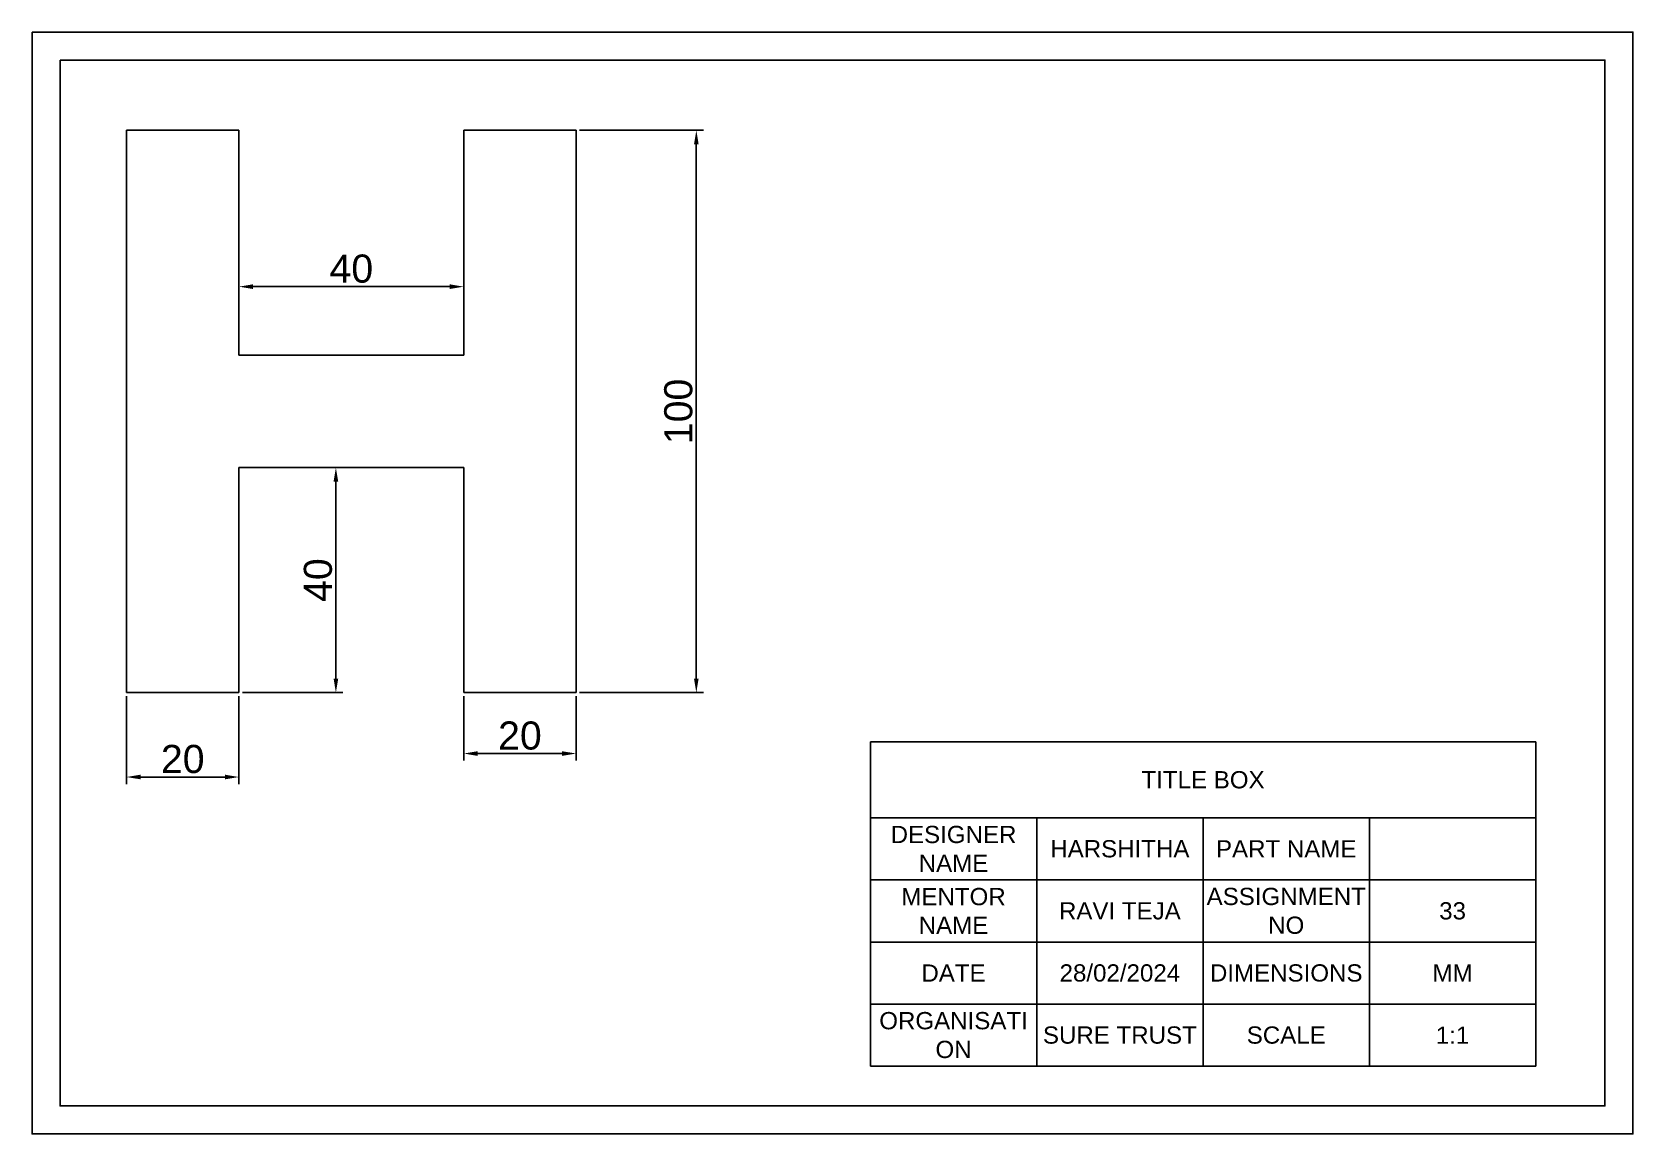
# Model space of a CAD drawing. Header units: millimetres. Extents: x -37 to 1830, y -92 to 119.
# Drawn here: x 296.2 to 581.1, y -78.5 to 117.5 of the extents above; entities that cross this region are included whole.
import ezdxf

# ---------------------------------------------------------------- set-up
doc = ezdxf.new("R2010")
doc.units = ezdxf.units.MM
doc.styles.get("Standard").update_dxf_attribs({"font": 'arial.ttf'})
doc.dimstyles.new('ISO-25', dxfattribs={"dimtxt": 5, "dimasz": 2.5, "dimexe": 1.25, "dimexo": 0.625, "dimtad": 1, "dimtxsty": 'Standard', "dimcen": 2.5, "dimclrd": 40, "dimclre": 40, "dimclrt": 40, "dimadec": 0, "dimazin": 0, "dimtfac": 1, "dimtmove": 0, "dimatfit": 3, "dimfxl": 1, "dimarcsym": 0})

msp = doc.modelspace()

# ---------------------------------------------------------------- texts
at = {"attachment_point": 5}
for s, width, insert, char_height in [('TITLE BOX', 118.40578, (504.618, -15.52), 3.068), ('DESIGNER NAME', 29.60144, (460.216, -27.792), 3.06799), ('HARSHITHA', 29.60144, (489.817, -27.792), 3.068), ('PART NAME', 29.60144, (519.419, -27.792), 3.068), ('MENTOR NAME', 29.60144, (460.216, -38.836), 3.06799), ('ASSIGNMENT NO', 29.60144, (519.419, -38.836), 3.06799), ('RAVI TEJA', 29.60144, (489.817, -38.836), 3.068), ('33', 29.60144, (549.02, -38.836), 3.068), ('DATE', 29.60144, (460.216, -49.881), 3.068), ('28/02/2024', 29.60144, (489.817, -49.881), 3.068), ('DIMENSIONS', 29.60144, (519.419, -49.881), 3.068), ('MM', 29.60144, (549.02, -49.881), 3.068), ('ORGANISATI\\PON', 29.60144, (460.216, -60.926), 3.068), ('SURE TRUST', 29.60144, (489.817, -60.926), 3.068), ('SCALE', 29.60144, (519.419, -60.926), 3.068), ('1:1', 29.60144, (549.02, -60.926), 3.068)]:
    msp.add_mtext_dynamic_manual_height_columns(s, width=width, gutter_width=15.34, heights=[0], dxfattribs=dict(at, insert=insert, char_height=char_height))

# ---------------------------------------------------------------- blocks, each defined once
blk = doc.blocks.new('*D6')
at = {"color": 40, "lineweight": -2, "transparency": 16777216}
for p, q in [((313.06, -0.62), (313.06, -16.27)), ((333.06, -0.62), (333.06, -16.27)), ((315.56, -15.02), (330.56, -15.02))]:
    blk.add_line(p, q, dxfattribs=at)
at = {"color": 40, "transparency": 16777216}
for points in [[(315.56, -14.6), (315.56, -15.43), (313.06, -15.02)], [(330.56, -14.6), (330.56, -15.43), (333.06, -15.02)]]:
    blk.add_solid(points, dxfattribs=at)
at = {"layer": 'Defpoints', "color": 0, "transparency": 16777216}
for p in [(313.06, 0), (333.06, 0), (333.06, -15.02)]:
    blk.add_point(p, dxfattribs=at)
at = {"color": 40, "transparency": 16777216, "insert": (323.06, -11.84), "char_height": 5, "attachment_point": 5}
blk.add_mtext('20', dxfattribs=at)
blk = doc.blocks.new('*D7')
at = {"color": 40, "lineweight": -2, "transparency": 16777216}
for p, q in [((393.68, 100), (415.7, 100)), ((414.45, 97.5), (414.45, 2.5)), ((393.68, 0), (415.7, 0))]:
    blk.add_line(p, q, dxfattribs=at)
at = {"color": 40, "transparency": 16777216}
for points in [[(414.03, 97.5), (414.86, 97.5), (414.45, 100)], [(414.03, 2.5), (414.86, 2.5), (414.45, 0)]]:
    blk.add_solid(points, dxfattribs=at)
at = {"layer": 'Defpoints', "color": 0, "transparency": 16777216}
for p in [(393.06, 100), (393.06, 0), (414.45, 0)]:
    blk.add_point(p, dxfattribs=at)
at = {"color": 40, "transparency": 16777216, "insert": (411.27, 50), "char_height": 5, "attachment_point": 5, "rotation": 90}
blk.add_mtext('100', dxfattribs=at)
blk = doc.blocks.new('*D8')
at = {"color": 40, "lineweight": -2, "transparency": 16777216}
for p, q in [((333.06, 60.62), (333.06, 73.44)), ((335.56, 72.19), (370.56, 72.19)), ((373.06, 60.62), (373.06, 73.44))]:
    blk.add_line(p, q, dxfattribs=at)
at = {"color": 40, "transparency": 16777216}
for points in [[(335.56, 72.61), (335.56, 71.78), (333.06, 72.19)], [(370.56, 72.61), (370.56, 71.78), (373.06, 72.19)]]:
    blk.add_solid(points, dxfattribs=at)
at = {"layer": 'Defpoints', "color": 0, "transparency": 16777216}
for p in [(373.06, 72.19), (333.06, 60), (373.06, 60)]:
    blk.add_point(p, dxfattribs=at)
at = {"color": 40, "transparency": 16777216, "insert": (353.06, 75.37), "char_height": 5, "attachment_point": 5}
blk.add_mtext('40', dxfattribs=at)
blk = doc.blocks.new('*D9')
at = {"color": 40, "lineweight": -2, "transparency": 16777216}
for p, q in [((333.68, 40), (351.56, 40)), ((350.31, 37.5), (350.31, 2.5)), ((333.68, 0), (351.56, 0))]:
    blk.add_line(p, q, dxfattribs=at)
at = {"color": 40, "transparency": 16777216}
for points in [[(349.9, 37.5), (350.73, 37.5), (350.31, 40)], [(349.9, 2.5), (350.73, 2.5), (350.31, 0)]]:
    blk.add_solid(points, dxfattribs=at)
at = {"layer": 'Defpoints', "color": 0, "transparency": 16777216}
for p in [(333.06, 40), (333.06, 0), (350.31, 0)]:
    blk.add_point(p, dxfattribs=at)
at = {"color": 40, "transparency": 16777216, "insert": (347.14, 20), "char_height": 5, "attachment_point": 5, "rotation": 90}
blk.add_mtext('40', dxfattribs=at)
blk = doc.blocks.new('*D10')
at = {"color": 40, "lineweight": -2, "transparency": 16777216}
for p, q in [((373.06, -0.62), (373.06, -12.09)), ((393.06, -0.62), (393.06, -12.09)), ((375.56, -10.84), (390.56, -10.84))]:
    blk.add_line(p, q, dxfattribs=at)
at = {"color": 40, "transparency": 16777216}
for points in [[(375.56, -10.43), (375.56, -11.26), (373.06, -10.84)], [(390.56, -10.43), (390.56, -11.26), (393.06, -10.84)]]:
    blk.add_solid(points, dxfattribs=at)
at = {"layer": 'Defpoints', "color": 0, "transparency": 16777216}
for p in [(373.06, 0), (393.06, 0), (393.06, -10.84)]:
    blk.add_point(p, dxfattribs=at)
at = {"color": 40, "transparency": 16777216, "insert": (383.06, -7.67), "char_height": 5, "attachment_point": 5}
blk.add_mtext('20', dxfattribs=at)
blk = doc.blocks.new('*T32')
at = {"color": 0, "linetype": 'ByBlock', "lineweight": -2, "transparency": 16777216}
for p, q in [((0, 0), (118.41, 0)), ((0, 0), (0, -57.68)), ((118.41, 0), (118.41, -57.68)), ((0, -13.5), (118.41, -13.5)), ((29.6, -13.5), (29.6, -57.68)), ((59.2, -13.5), (59.2, -57.68)), ((88.8, -13.5), (88.8, -57.68)), ((0, -24.54), (118.41, -24.54)), ((0, -35.59), (118.41, -35.59)), ((0, -46.63), (118.41, -46.63)), ((0, -57.68), (118.41, -57.68))]:
    blk.add_line(p, q, dxfattribs=at)

# ---------------------------------------------------------------- dimensions: what is measured, and where the dimension line sits
for base, p1, p2, picture, middle in [((414.446, 0), (393.058, 100), (393.058, 0), '*D7', (411.268, 50)), ((350.313, 0), (333.058, 40), (333.058, 0), '*D9', (347.135, 20))]:
    dim = msp.add_linear_dim(base=base, p1=p1, p2=p2, angle=90, dimstyle='ISO-25')
    dim.commit()
    dim.dimension.update_dxf_attribs({"geometry": picture, "text_midpoint": middle})
for base, p1, p2, picture, middle in [((373.058, 72.195), (333.058, 60), (373.058, 60), '*D8', (353.058, 75.373)), ((333.058, -15.016), (313.058, 0), (333.058, 0), '*D6', (323.058, -11.838)), ((393.058, -10.845), (373.058, 0), (393.058, 0), '*D10', (383.058, -7.667))]:
    dim = msp.add_linear_dim(base=base, p1=p1, p2=p2, dimstyle='ISO-25')
    dim.commit()
    dim.dimension.update_dxf_attribs({"geometry": picture, "text_midpoint": middle})

# ---------------------------------------------------------------- linework, layer by layer
for p, q in [((333.058, 100), (313.058, 100)), ((313.058, 100), (313.058, 0)), ((333.058, 60), (333.058, 100)), ((393.058, 100), (373.058, 100)), ((373.058, 100), (373.058, 60)), ((393.058, 0), (393.058, 100)), ((373.058, 60), (333.058, 60)), ((333.058, 0), (333.058, 40)), ((333.058, 40), (373.058, 40)), ((373.058, 40), (373.058, 0)), ((313.058, 0), (333.058, 0)), ((373.058, 0), (393.058, 0))]:
    msp.add_line(p, q)
for points in [[(296.24, 117.475), (581.122, 117.475), (581.122, -78.498), (296.24, -78.498)], [(301.24, 112.475), (576.122, 112.475), (576.122, -73.498), (301.24, -73.498)]]:
    msp.add_lwpolyline(points, close=True)

# ---------------------------------------------------------------- block references
msp.add_blockref('*T32', (445.415, -8.77))

msp.set_redraw_order([(e.dxf.handle, doc.entitydb.next_handle()) for e in msp.query("TEXT MTEXT ATTDEF DIMENSION ARC_DIMENSION")])  # texts and dimensions are drawn at this point

doc.saveas('drawing.dxf')
